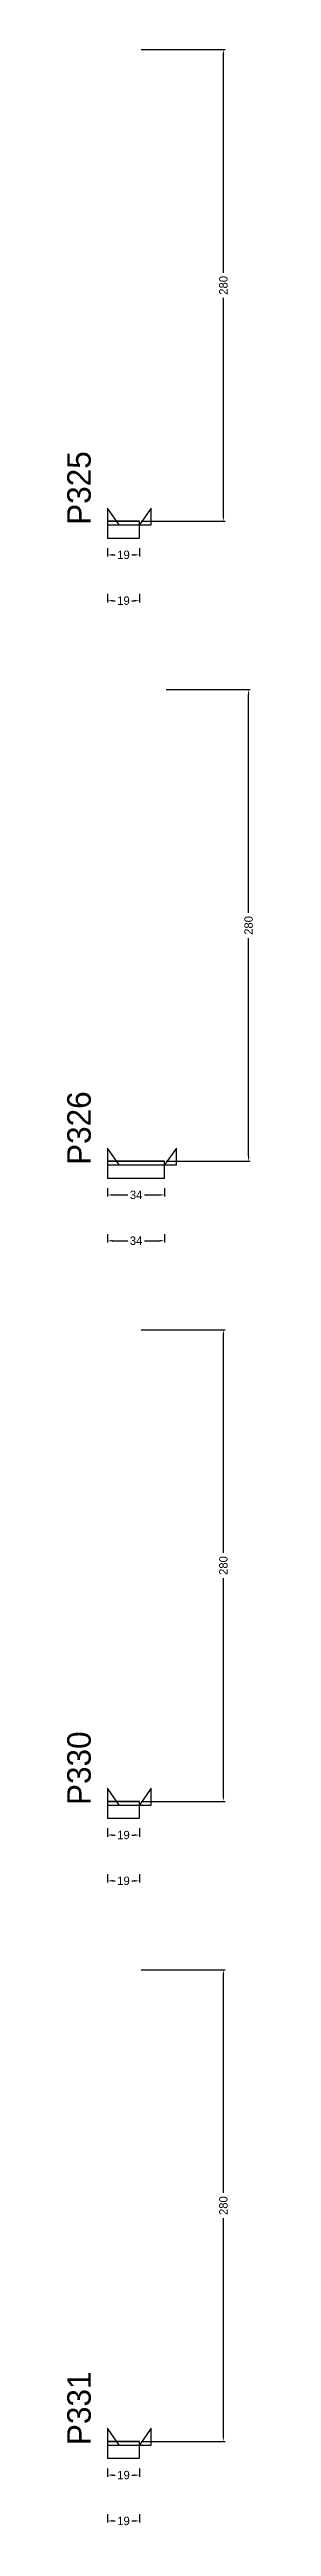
# Model space of a CAD drawing. Header units: centimetres. Extents: x -12000 to 4089, y -6086 to 2114.
# Drawn here: x 3976 to 4087, y -4228 to -2758 of the extents above; entities that cross this region are included whole.
import ezdxf

# ---------------------------------------------------------------- set-up
doc = ezdxf.new("R2010")
doc.units = ezdxf.units.CM
for name, color, linetype in [('NOMENCLATURA', 7, 'Continuous'), ('SARR_2.2x10', 60, 'Continuous'), ('SARR_2.2x7', 40, 'Continuous')]:
    doc.layers.add(name, color=color, linetype=linetype)
doc.dimstyles.new('PAINEL-NOVA', dxfattribs={"dimtxt": 5, "dimasz": 3, "dimexe": 1, "dimexo": 1, "dimgap": 1, "dimtad": 1, "dimcen": 2.5, "dimazin": 3, "dimtfac": 1, "dimtmove": 0, "dimatfit": 3})

msp = doc.modelspace()

# ---------------------------------------------------------------- texts
at = {"layer": 'NOMENCLATURA'}
for s, p in [('P325', (3990, -3040)), ('P326', (3990, -3420)), ('P330', (3990, -3800)), ('P331', (3990, -4180))]:
    msp.add_text(s, height=14, rotation=90, dxfattribs=at).set_placement(p)

# ---------------------------------------------------------------- blocks, each defined once
blk = doc.blocks.new('_CLOSEDFILLED')
at = {"color": 0, "linetype": 'BYBLOCK'}
blk.add_solid([(-1, 0.16), (0, 0), (-1, -0.16)], dxfattribs=at)
blk = doc.blocks.new('*D307')
for p, q in [((4000, -4193.8), (4000, -4198.8)), ((4003, -4197.8), (4004.5, -4197.8)), ((4014.5, -4197.8), (4016, -4197.8)), ((4019, -4193.8), (4019, -4198.8))]:
    blk.add_line(p, q)
at = {"layer": 'Defpoints'}
for p in [(4000, -4192.8), (4000, -4197.8), (4019, -4192.8)]:
    blk.add_point(p, dxfattribs=at)
at = {"layer": 'SARR_2.2x10', "xscale": 3, "yscale": 3, "rotation": 180}
blk.add_blockref('_CLOSEDFILLED', (4000, -4197.8), dxfattribs=at)
at = {"layer": 'SARR_2.2x10', "xscale": 3, "yscale": 3}
blk.add_blockref('_CLOSEDFILLED', (4019, -4197.8), dxfattribs=at)
at = {"layer": 'SARR_2.2x10', "insert": (4009.5, -4197.8), "char_height": 5, "attachment_point": 5}
blk.add_mtext('19', dxfattribs=at)
blk = doc.blocks.new('*D308')
for p, q in [((4020, -3897.8), (4070, -3897.8)), ((4069, -4030.3), (4069, -3900.8)), ((4069, -4174.8), (4069, -4045.3)), ((4020, -4177.8), (4070, -4177.8))]:
    blk.add_line(p, q)
at = {"layer": 'Defpoints'}
for p in [(4019, -3897.8), (4019, -4177.8), (4069, -4177.8)]:
    blk.add_point(p, dxfattribs=at)
at = {"layer": 'SARR_2.2x10', "xscale": 3, "yscale": 3}
for p, rotation in [((4069, -3897.8), 90), ((4069, -4177.8), 270)]:
    blk.add_blockref('_CLOSEDFILLED', p, dxfattribs=dict(at, rotation=rotation))
at = {"layer": 'SARR_2.2x10', "insert": (4069, -4037.8), "char_height": 5, "attachment_point": 5, "rotation": 90}
blk.add_mtext('280', dxfattribs=at)
blk = doc.blocks.new('*D309')
for p, q in [((4020, -3897.8), (4070, -3897.8)), ((4069, -4030.3), (4069, -3900.8)), ((4069, -4174.8), (4069, -4045.3)), ((4020, -4177.8), (4070, -4177.8))]:
    blk.add_line(p, q)
at = {"layer": 'Defpoints'}
for p in [(4019, -3897.8), (4019, -4177.8), (4069, -4177.8)]:
    blk.add_point(p, dxfattribs=at)
at = {"layer": 'SARR_2.2x10', "xscale": 3, "yscale": 3}
for p, rotation in [((4069, -3897.8), 90), ((4069, -4177.8), 270)]:
    blk.add_blockref('_CLOSEDFILLED', p, dxfattribs=dict(at, rotation=rotation))
at = {"layer": 'SARR_2.2x10', "insert": (4069, -4037.8), "char_height": 5, "attachment_point": 5, "rotation": 90}
blk.add_mtext('280', dxfattribs=at)
blk = doc.blocks.new('*D310')
for p, q in [((4020, -3897.8), (4070, -3897.8)), ((4069, -4030.3), (4069, -3900.8)), ((4069, -4174.8), (4069, -4045.3)), ((4020, -4177.8), (4070, -4177.8))]:
    blk.add_line(p, q)
at = {"layer": 'Defpoints'}
for p in [(4019, -3897.8), (4019, -4177.8), (4069, -4177.8)]:
    blk.add_point(p, dxfattribs=at)
at = {"layer": 'SARR_2.2x10', "xscale": 3, "yscale": 3}
for p, rotation in [((4069, -3897.8), 90), ((4069, -4177.8), 270)]:
    blk.add_blockref('_CLOSEDFILLED', p, dxfattribs=dict(at, rotation=rotation))
at = {"layer": 'SARR_2.2x10', "insert": (4069, -4037.8), "char_height": 5, "attachment_point": 5, "rotation": 90}
blk.add_mtext('280', dxfattribs=at)
blk = doc.blocks.new('*D311')
for p, q in [((4020, -3897.8), (4070, -3897.8)), ((4069, -4030.3), (4069, -3900.8)), ((4069, -4174.8), (4069, -4045.3)), ((4020, -4177.8), (4070, -4177.8))]:
    blk.add_line(p, q)
at = {"layer": 'Defpoints'}
for p in [(4019, -3897.8), (4019, -4177.8), (4069, -4177.8)]:
    blk.add_point(p, dxfattribs=at)
at = {"layer": 'SARR_2.2x10', "xscale": 3, "yscale": 3}
for p, rotation in [((4069, -3897.8), 90), ((4069, -4177.8), 270)]:
    blk.add_blockref('_CLOSEDFILLED', p, dxfattribs=dict(at, rotation=rotation))
at = {"layer": 'SARR_2.2x10', "insert": (4069, -4037.8), "char_height": 5, "attachment_point": 5, "rotation": 90}
blk.add_mtext('280', dxfattribs=at)
blk = doc.blocks.new('*D312')
for p, q in [((4000, -4221), (4000, -4226)), ((4003, -4225), (4004.5, -4225)), ((4014.5, -4225), (4016, -4225)), ((4019, -4221), (4019, -4226))]:
    blk.add_line(p, q)
at = {"layer": 'Defpoints'}
for p in [(4000, -4220), (4019, -4220), (4000, -4225)]:
    blk.add_point(p, dxfattribs=at)
at = {"layer": 'SARR_2.2x10', "xscale": 3, "yscale": 3, "rotation": 180}
blk.add_blockref('_CLOSEDFILLED', (4000, -4225), dxfattribs=at)
at = {"layer": 'SARR_2.2x10', "xscale": 3, "yscale": 3}
blk.add_blockref('_CLOSEDFILLED', (4019, -4225), dxfattribs=at)
at = {"layer": 'SARR_2.2x10', "insert": (4009.5, -4225), "char_height": 5, "attachment_point": 5}
blk.add_mtext('19', dxfattribs=at)
blk = doc.blocks.new('GRA-E')
at = {"layer": 'SARR_2.2x7'}
blk.add_lwpolyline([(0, 0), (7, 0), (0, 10)], close=True, dxfattribs=at)
blk = doc.blocks.new('GRA-D')
at = {"layer": 'SARR_2.2x7'}
blk.add_lwpolyline([(0, 0), (7, 0), (7, 10)], close=True, dxfattribs=at)
blk = doc.blocks.new('*D281')
for p, q in [((4000, -3813.8), (4000, -3818.8)), ((4003, -3817.8), (4004.5, -3817.8)), ((4014.5, -3817.8), (4016, -3817.8)), ((4019, -3813.8), (4019, -3818.8))]:
    blk.add_line(p, q)
at = {"layer": 'Defpoints'}
for p in [(4000, -3812.8), (4000, -3817.8), (4019, -3812.8)]:
    blk.add_point(p, dxfattribs=at)
at = {"layer": 'SARR_2.2x10', "xscale": 3, "yscale": 3, "rotation": 180}
blk.add_blockref('_CLOSEDFILLED', (4000, -3817.8), dxfattribs=at)
at = {"layer": 'SARR_2.2x10', "xscale": 3, "yscale": 3}
blk.add_blockref('_CLOSEDFILLED', (4019, -3817.8), dxfattribs=at)
at = {"layer": 'SARR_2.2x10', "insert": (4009.5, -3817.8), "char_height": 5, "attachment_point": 5}
blk.add_mtext('19', dxfattribs=at)
blk = doc.blocks.new('*D282')
for p, q in [((4020, -3517.8), (4070, -3517.8)), ((4069, -3650.3), (4069, -3520.8)), ((4069, -3794.8), (4069, -3665.3)), ((4020, -3797.8), (4070, -3797.8))]:
    blk.add_line(p, q)
at = {"layer": 'Defpoints'}
for p in [(4019, -3517.8), (4019, -3797.8), (4069, -3797.8)]:
    blk.add_point(p, dxfattribs=at)
at = {"layer": 'SARR_2.2x10', "xscale": 3, "yscale": 3}
for p, rotation in [((4069, -3517.8), 90), ((4069, -3797.8), 270)]:
    blk.add_blockref('_CLOSEDFILLED', p, dxfattribs=dict(at, rotation=rotation))
at = {"layer": 'SARR_2.2x10', "insert": (4069, -3657.8), "char_height": 5, "attachment_point": 5, "rotation": 90}
blk.add_mtext('280', dxfattribs=at)
blk = doc.blocks.new('*D283')
for p, q in [((4020, -3517.8), (4070, -3517.8)), ((4069, -3650.3), (4069, -3520.8)), ((4069, -3794.8), (4069, -3665.3)), ((4020, -3797.8), (4070, -3797.8))]:
    blk.add_line(p, q)
at = {"layer": 'Defpoints'}
for p in [(4019, -3517.8), (4019, -3797.8), (4069, -3797.8)]:
    blk.add_point(p, dxfattribs=at)
at = {"layer": 'SARR_2.2x10', "xscale": 3, "yscale": 3}
for p, rotation in [((4069, -3517.8), 90), ((4069, -3797.8), 270)]:
    blk.add_blockref('_CLOSEDFILLED', p, dxfattribs=dict(at, rotation=rotation))
at = {"layer": 'SARR_2.2x10', "insert": (4069, -3657.8), "char_height": 5, "attachment_point": 5, "rotation": 90}
blk.add_mtext('280', dxfattribs=at)
blk = doc.blocks.new('*D284')
for p, q in [((4020, -3517.8), (4070, -3517.8)), ((4069, -3650.3), (4069, -3520.8)), ((4069, -3794.8), (4069, -3665.3)), ((4020, -3797.8), (4070, -3797.8))]:
    blk.add_line(p, q)
at = {"layer": 'Defpoints'}
for p in [(4019, -3517.8), (4019, -3797.8), (4069, -3797.8)]:
    blk.add_point(p, dxfattribs=at)
at = {"layer": 'SARR_2.2x10', "xscale": 3, "yscale": 3}
for p, rotation in [((4069, -3517.8), 90), ((4069, -3797.8), 270)]:
    blk.add_blockref('_CLOSEDFILLED', p, dxfattribs=dict(at, rotation=rotation))
at = {"layer": 'SARR_2.2x10', "insert": (4069, -3657.8), "char_height": 5, "attachment_point": 5, "rotation": 90}
blk.add_mtext('280', dxfattribs=at)
blk = doc.blocks.new('*D285')
for p, q in [((4020, -3517.8), (4070, -3517.8)), ((4069, -3650.3), (4069, -3520.8)), ((4069, -3794.8), (4069, -3665.3)), ((4020, -3797.8), (4070, -3797.8))]:
    blk.add_line(p, q)
at = {"layer": 'Defpoints'}
for p in [(4019, -3517.8), (4019, -3797.8), (4069, -3797.8)]:
    blk.add_point(p, dxfattribs=at)
at = {"layer": 'SARR_2.2x10', "xscale": 3, "yscale": 3}
for p, rotation in [((4069, -3517.8), 90), ((4069, -3797.8), 270)]:
    blk.add_blockref('_CLOSEDFILLED', p, dxfattribs=dict(at, rotation=rotation))
at = {"layer": 'SARR_2.2x10', "insert": (4069, -3657.8), "char_height": 5, "attachment_point": 5, "rotation": 90}
blk.add_mtext('280', dxfattribs=at)
blk = doc.blocks.new('*D286')
for p, q in [((4000, -3841), (4000, -3846)), ((4003, -3845), (4004.5, -3845)), ((4014.5, -3845), (4016, -3845)), ((4019, -3841), (4019, -3846))]:
    blk.add_line(p, q)
at = {"layer": 'Defpoints'}
for p in [(4000, -3840), (4000, -3845), (4019, -3840)]:
    blk.add_point(p, dxfattribs=at)
at = {"layer": 'SARR_2.2x10', "xscale": 3, "yscale": 3, "rotation": 180}
blk.add_blockref('_CLOSEDFILLED', (4000, -3845), dxfattribs=at)
at = {"layer": 'SARR_2.2x10', "xscale": 3, "yscale": 3}
blk.add_blockref('_CLOSEDFILLED', (4019, -3845), dxfattribs=at)
at = {"layer": 'SARR_2.2x10', "insert": (4009.5, -3845), "char_height": 5, "attachment_point": 5}
blk.add_mtext('19', dxfattribs=at)
blk = doc.blocks.new('*D255')
for p, q in [((4000, -3433.8), (4000, -3438.8)), ((4003, -3437.8), (4012, -3437.8)), ((4022, -3437.8), (4031, -3437.8)), ((4034, -3433.8), (4034, -3438.8))]:
    blk.add_line(p, q)
at = {"layer": 'Defpoints'}
for p in [(4000, -3432.8), (4000, -3437.8), (4034, -3432.8)]:
    blk.add_point(p, dxfattribs=at)
at = {"layer": 'SARR_2.2x10', "xscale": 3, "yscale": 3, "rotation": 180}
blk.add_blockref('_CLOSEDFILLED', (4000, -3437.8), dxfattribs=at)
at = {"layer": 'SARR_2.2x10', "xscale": 3, "yscale": 3}
blk.add_blockref('_CLOSEDFILLED', (4034, -3437.8), dxfattribs=at)
at = {"layer": 'SARR_2.2x10', "insert": (4017, -3437.8), "char_height": 5, "attachment_point": 5}
blk.add_mtext('34', dxfattribs=at)
blk = doc.blocks.new('*D256')
for p, q in [((4035, -3137.8), (4085, -3137.8)), ((4084, -3270.3), (4084, -3140.8)), ((4084, -3414.8), (4084, -3285.3)), ((4035, -3417.8), (4085, -3417.8))]:
    blk.add_line(p, q)
at = {"layer": 'Defpoints'}
for p in [(4034, -3137.8), (4034, -3417.8), (4084, -3417.8)]:
    blk.add_point(p, dxfattribs=at)
at = {"layer": 'SARR_2.2x10', "xscale": 3, "yscale": 3}
for p, rotation in [((4084, -3137.8), 90), ((4084, -3417.8), 270)]:
    blk.add_blockref('_CLOSEDFILLED', p, dxfattribs=dict(at, rotation=rotation))
at = {"layer": 'SARR_2.2x10', "insert": (4084, -3277.8), "char_height": 5, "attachment_point": 5, "rotation": 90}
blk.add_mtext('280', dxfattribs=at)
blk = doc.blocks.new('*D257')
for p, q in [((4035, -3137.8), (4085, -3137.8)), ((4084, -3270.3), (4084, -3140.8)), ((4084, -3414.8), (4084, -3285.3)), ((4035, -3417.8), (4085, -3417.8))]:
    blk.add_line(p, q)
at = {"layer": 'Defpoints'}
for p in [(4034, -3137.8), (4034, -3417.8), (4084, -3417.8)]:
    blk.add_point(p, dxfattribs=at)
at = {"layer": 'SARR_2.2x10', "xscale": 3, "yscale": 3}
for p, rotation in [((4084, -3137.8), 90), ((4084, -3417.8), 270)]:
    blk.add_blockref('_CLOSEDFILLED', p, dxfattribs=dict(at, rotation=rotation))
at = {"layer": 'SARR_2.2x10', "insert": (4084, -3277.8), "char_height": 5, "attachment_point": 5, "rotation": 90}
blk.add_mtext('280', dxfattribs=at)
blk = doc.blocks.new('*D258')
for p, q in [((4035, -3137.8), (4085, -3137.8)), ((4084, -3270.3), (4084, -3140.8)), ((4084, -3414.8), (4084, -3285.3)), ((4035, -3417.8), (4085, -3417.8))]:
    blk.add_line(p, q)
at = {"layer": 'Defpoints'}
for p in [(4034, -3137.8), (4034, -3417.8), (4084, -3417.8)]:
    blk.add_point(p, dxfattribs=at)
at = {"layer": 'SARR_2.2x10', "xscale": 3, "yscale": 3}
for p, rotation in [((4084, -3137.8), 90), ((4084, -3417.8), 270)]:
    blk.add_blockref('_CLOSEDFILLED', p, dxfattribs=dict(at, rotation=rotation))
at = {"layer": 'SARR_2.2x10', "insert": (4084, -3277.8), "char_height": 5, "attachment_point": 5, "rotation": 90}
blk.add_mtext('280', dxfattribs=at)
blk = doc.blocks.new('*D259')
for p, q in [((4035, -3137.8), (4085, -3137.8)), ((4084, -3270.3), (4084, -3140.8)), ((4084, -3414.8), (4084, -3285.3)), ((4035, -3417.8), (4085, -3417.8))]:
    blk.add_line(p, q)
at = {"layer": 'Defpoints'}
for p in [(4034, -3137.8), (4034, -3417.8), (4084, -3417.8)]:
    blk.add_point(p, dxfattribs=at)
at = {"layer": 'SARR_2.2x10', "xscale": 3, "yscale": 3}
for p, rotation in [((4084, -3137.8), 90), ((4084, -3417.8), 270)]:
    blk.add_blockref('_CLOSEDFILLED', p, dxfattribs=dict(at, rotation=rotation))
at = {"layer": 'SARR_2.2x10', "insert": (4084, -3277.8), "char_height": 5, "attachment_point": 5, "rotation": 90}
blk.add_mtext('280', dxfattribs=at)
blk = doc.blocks.new('*D260')
for p, q in [((4000, -3461), (4000, -3466)), ((4003, -3465), (4012, -3465)), ((4022, -3465), (4031, -3465)), ((4034, -3461), (4034, -3466))]:
    blk.add_line(p, q)
at = {"layer": 'Defpoints'}
for p in [(4000, -3460), (4000, -3465), (4034, -3460)]:
    blk.add_point(p, dxfattribs=at)
at = {"layer": 'SARR_2.2x10', "xscale": 3, "yscale": 3, "rotation": 180}
blk.add_blockref('_CLOSEDFILLED', (4000, -3465), dxfattribs=at)
at = {"layer": 'SARR_2.2x10', "xscale": 3, "yscale": 3}
blk.add_blockref('_CLOSEDFILLED', (4034, -3465), dxfattribs=at)
at = {"layer": 'SARR_2.2x10', "insert": (4017, -3465), "char_height": 5, "attachment_point": 5}
blk.add_mtext('34', dxfattribs=at)
blk = doc.blocks.new('*D229')
for p, q in [((4000, -3053.8), (4000, -3058.8)), ((4003, -3057.8), (4004.5, -3057.8)), ((4014.5, -3057.8), (4016, -3057.8)), ((4019, -3053.8), (4019, -3058.8))]:
    blk.add_line(p, q)
at = {"layer": 'Defpoints'}
for p in [(4000, -3052.8), (4000, -3057.8), (4019, -3052.8)]:
    blk.add_point(p, dxfattribs=at)
at = {"layer": 'SARR_2.2x10', "xscale": 3, "yscale": 3, "rotation": 180}
blk.add_blockref('_CLOSEDFILLED', (4000, -3057.8), dxfattribs=at)
at = {"layer": 'SARR_2.2x10', "xscale": 3, "yscale": 3}
blk.add_blockref('_CLOSEDFILLED', (4019, -3057.8), dxfattribs=at)
at = {"layer": 'SARR_2.2x10', "insert": (4009.5, -3057.8), "char_height": 5, "attachment_point": 5}
blk.add_mtext('19', dxfattribs=at)
blk = doc.blocks.new('*D230')
for p, q in [((4020, -2757.8), (4070, -2757.8)), ((4069, -2890.3), (4069, -2760.8)), ((4069, -3034.8), (4069, -2905.3)), ((4020, -3037.8), (4070, -3037.8))]:
    blk.add_line(p, q)
at = {"layer": 'Defpoints'}
for p in [(4019, -2757.8), (4019, -3037.8), (4069, -3037.8)]:
    blk.add_point(p, dxfattribs=at)
at = {"layer": 'SARR_2.2x10', "xscale": 3, "yscale": 3}
for p, rotation in [((4069, -2757.8), 90), ((4069, -3037.8), 270)]:
    blk.add_blockref('_CLOSEDFILLED', p, dxfattribs=dict(at, rotation=rotation))
at = {"layer": 'SARR_2.2x10', "insert": (4069, -2897.8), "char_height": 5, "attachment_point": 5, "rotation": 90}
blk.add_mtext('280', dxfattribs=at)
blk = doc.blocks.new('*D231')
for p, q in [((4020, -2757.8), (4070, -2757.8)), ((4069, -2890.3), (4069, -2760.8)), ((4069, -3034.8), (4069, -2905.3)), ((4020, -3037.8), (4070, -3037.8))]:
    blk.add_line(p, q)
at = {"layer": 'Defpoints'}
for p in [(4019, -2757.8), (4019, -3037.8), (4069, -3037.8)]:
    blk.add_point(p, dxfattribs=at)
at = {"layer": 'SARR_2.2x10', "xscale": 3, "yscale": 3}
for p, rotation in [((4069, -2757.8), 90), ((4069, -3037.8), 270)]:
    blk.add_blockref('_CLOSEDFILLED', p, dxfattribs=dict(at, rotation=rotation))
at = {"layer": 'SARR_2.2x10', "insert": (4069, -2897.8), "char_height": 5, "attachment_point": 5, "rotation": 90}
blk.add_mtext('280', dxfattribs=at)
blk = doc.blocks.new('*D232')
for p, q in [((4020, -2757.8), (4070, -2757.8)), ((4069, -2890.3), (4069, -2760.8)), ((4069, -3034.8), (4069, -2905.3)), ((4020, -3037.8), (4070, -3037.8))]:
    blk.add_line(p, q)
at = {"layer": 'Defpoints'}
for p in [(4019, -2757.8), (4019, -3037.8), (4069, -3037.8)]:
    blk.add_point(p, dxfattribs=at)
at = {"layer": 'SARR_2.2x10', "xscale": 3, "yscale": 3}
for p, rotation in [((4069, -2757.8), 90), ((4069, -3037.8), 270)]:
    blk.add_blockref('_CLOSEDFILLED', p, dxfattribs=dict(at, rotation=rotation))
at = {"layer": 'SARR_2.2x10', "insert": (4069, -2897.8), "char_height": 5, "attachment_point": 5, "rotation": 90}
blk.add_mtext('280', dxfattribs=at)
blk = doc.blocks.new('*D233')
for p, q in [((4020, -2757.8), (4070, -2757.8)), ((4069, -2890.3), (4069, -2760.8)), ((4069, -3034.8), (4069, -2905.3)), ((4020, -3037.8), (4070, -3037.8))]:
    blk.add_line(p, q)
at = {"layer": 'Defpoints'}
for p in [(4019, -2757.8), (4019, -3037.8), (4069, -3037.8)]:
    blk.add_point(p, dxfattribs=at)
at = {"layer": 'SARR_2.2x10', "xscale": 3, "yscale": 3}
for p, rotation in [((4069, -2757.8), 90), ((4069, -3037.8), 270)]:
    blk.add_blockref('_CLOSEDFILLED', p, dxfattribs=dict(at, rotation=rotation))
at = {"layer": 'SARR_2.2x10', "insert": (4069, -2897.8), "char_height": 5, "attachment_point": 5, "rotation": 90}
blk.add_mtext('280', dxfattribs=at)
blk = doc.blocks.new('*D234')
for p, q in [((4000, -3081), (4000, -3086)), ((4003, -3085), (4004.5, -3085)), ((4014.5, -3085), (4016, -3085)), ((4019, -3081), (4019, -3086))]:
    blk.add_line(p, q)
at = {"layer": 'Defpoints'}
for p in [(4000, -3080), (4000, -3085), (4019, -3080)]:
    blk.add_point(p, dxfattribs=at)
at = {"layer": 'SARR_2.2x10', "xscale": 3, "yscale": 3, "rotation": 180}
blk.add_blockref('_CLOSEDFILLED', (4000, -3085), dxfattribs=at)
at = {"layer": 'SARR_2.2x10', "xscale": 3, "yscale": 3}
blk.add_blockref('_CLOSEDFILLED', (4019, -3085), dxfattribs=at)
at = {"layer": 'SARR_2.2x10', "insert": (4009.5, -3085), "char_height": 5, "attachment_point": 5}
blk.add_mtext('19', dxfattribs=at)

# ---------------------------------------------------------------- dimensions: what is measured, and where the dimension line sits
at = {"layer": 'SARR_2.2x10'}
for base, p1, p2, picture, middle in [((4069, -3037.8), (4019, -3037.8), (4019, -2757.8), '*D230', (4069, -2897.8)), ((4069, -3037.8), (4019, -3037.8), (4019, -2757.8), '*D231', (4069, -2897.8)), ((4069, -3037.8), (4019, -3037.8), (4019, -2757.8), '*D232', (4069, -2897.8)), ((4069, -3037.8), (4019, -3037.8), (4019, -2757.8), '*D233', (4069, -2897.8)), ((4084, -3417.8), (4034, -3417.8), (4034, -3137.8), '*D256', (4084, -3277.8)), ((4084, -3417.8), (4034, -3417.8), (4034, -3137.8), '*D257', (4084, -3277.8)), ((4084, -3417.8), (4034, -3417.8), (4034, -3137.8), '*D258', (4084, -3277.8)), ((4084, -3417.8), (4034, -3417.8), (4034, -3137.8), '*D259', (4084, -3277.8)), ((4069, -3797.8), (4019, -3797.8), (4019, -3517.8), '*D282', (4069, -3657.8)), ((4069, -3797.8), (4019, -3797.8), (4019, -3517.8), '*D283', (4069, -3657.8)), ((4069, -3797.8), (4019, -3797.8), (4019, -3517.8), '*D284', (4069, -3657.8)), ((4069, -3797.8), (4019, -3797.8), (4019, -3517.8), '*D285', (4069, -3657.8)), ((4069, -4177.8), (4019, -4177.8), (4019, -3897.8), '*D308', (4069, -4037.8)), ((4069, -4177.8), (4019, -4177.8), (4019, -3897.8), '*D309', (4069, -4037.8)), ((4069, -4177.8), (4019, -4177.8), (4019, -3897.8), '*D310', (4069, -4037.8)), ((4069, -4177.8), (4019, -4177.8), (4019, -3897.8), '*D311', (4069, -4037.8))]:
    dim = msp.add_linear_dim(base=base, p1=p1, p2=p2, angle=90, dimstyle='PAINEL-NOVA', dxfattribs=at)
    dim.commit()
    dim.dimension.update_dxf_attribs({"geometry": picture, "text_midpoint": middle})
for base, p1, p2, picture, middle in [((4000, -3057.8), (4000, -3052.8), (4019, -3052.8), '*D229', (4009.5, -3057.8)), ((4000, -3085), (4000, -3080), (4019, -3080), '*D234', (4009.5, -3085)), ((4000, -3437.8), (4000, -3432.8), (4034, -3432.8), '*D255', (4017, -3437.8)), ((4000, -3465), (4000, -3460), (4034, -3460), '*D260', (4017, -3465)), ((4000, -3817.8), (4000, -3812.8), (4019, -3812.8), '*D281', (4009.5, -3817.8)), ((4000, -3845), (4000, -3840), (4019, -3840), '*D286', (4009.5, -3845)), ((4000, -4197.8), (4000, -4192.8), (4019, -4192.8), '*D307', (4009.5, -4197.8)), ((4000, -4225), (4000, -4220), (4019, -4220), '*D312', (4009.5, -4225))]:
    dim = msp.add_linear_dim(base=base, p1=p1, p2=p2, dimstyle='PAINEL-NOVA', dxfattribs=at)
    dim.commit()
    dim.dimension.update_dxf_attribs({"geometry": picture, "text_midpoint": middle})

# ---------------------------------------------------------------- linework, layer by layer
at = {"layer": 'SARR_2.2x10'}
for p, q in [((4019, -3037.8), (4000, -3037.8)), ((4000, -3037.8), (4000, -3047.8)), ((4019, -3047.8), (4019, -3037.8)), ((4000, -3047.8), (4019, -3047.8)), ((4034, -3417.8), (4000, -3417.8)), ((4000, -3417.8), (4000, -3427.8)), ((4034, -3427.8), (4034, -3417.8)), ((4000, -3427.8), (4034, -3427.8)), ((4019, -3797.8), (4000, -3797.8)), ((4000, -3797.8), (4000, -3807.8)), ((4000, -3807.8), (4019, -3807.8)), ((4019, -3807.8), (4019, -3797.8)), ((4019, -4177.8), (4000, -4177.8)), ((4000, -4177.8), (4000, -4187.8)), ((4000, -4187.8), (4019, -4187.8)), ((4019, -4187.8), (4019, -4177.8))]:
    msp.add_line(p, q, dxfattribs=at)
at = {"layer": 'SARR_2.2x7'}
for p, q in [((4019, -3037.8), (4000, -3037.8)), ((4000, -3037.8), (4000, -3040)), ((4000, -3037.8), (4007, -3037.8)), ((4000, -3037.8), (4007, -3037.8)), ((4000, -3037.8), (4007, -3037.8)), ((4000, -3037.8), (4007, -3037.8)), ((4000, -3040), (4019, -3040)), ((4007, -3037.8), (4019, -3037.8)), ((4007, -3037.8), (4019, -3037.8)), ((4007, -3037.8), (4019, -3037.8)), ((4007, -3037.8), (4019, -3037.8)), ((4019, -3040), (4019, -3037.8)), ((4034, -3417.8), (4000, -3417.8)), ((4000, -3417.8), (4000, -3420)), ((4000, -3417.8), (4007, -3417.8)), ((4000, -3417.8), (4007, -3417.8)), ((4000, -3417.8), (4007, -3417.8)), ((4000, -3417.8), (4007, -3417.8)), ((4000, -3420), (4034, -3420)), ((4007, -3417.8), (4034, -3417.8)), ((4007, -3417.8), (4034, -3417.8)), ((4007, -3417.8), (4034, -3417.8)), ((4007, -3417.8), (4034, -3417.8)), ((4034, -3420), (4034, -3417.8)), ((4019, -3797.8), (4000, -3797.8)), ((4000, -3797.8), (4000, -3800)), ((4000, -3797.8), (4007, -3797.8)), ((4000, -3797.8), (4007, -3797.8)), ((4000, -3797.8), (4007, -3797.8)), ((4000, -3797.8), (4007, -3797.8)), ((4000, -3800), (4019, -3800)), ((4007, -3797.8), (4019, -3797.8)), ((4007, -3797.8), (4019, -3797.8)), ((4007, -3797.8), (4019, -3797.8)), ((4007, -3797.8), (4019, -3797.8)), ((4019, -3800), (4019, -3797.8)), ((4019, -4177.8), (4000, -4177.8)), ((4000, -4177.8), (4000, -4180)), ((4000, -4177.8), (4007, -4177.8)), ((4000, -4177.8), (4007, -4177.8)), ((4000, -4177.8), (4007, -4177.8)), ((4000, -4177.8), (4007, -4177.8)), ((4000, -4180), (4019, -4180)), ((4007, -4177.8), (4019, -4177.8)), ((4007, -4177.8), (4019, -4177.8)), ((4007, -4177.8), (4019, -4177.8)), ((4007, -4177.8), (4019, -4177.8)), ((4019, -4180), (4019, -4177.8))]:
    msp.add_line(p, q, dxfattribs=at)

# ---------------------------------------------------------------- block references
for name, p in [('GRA-E', (4000, -3040)), ('GRA-D', (4019, -3040)), ('GRA-E', (4000, -3420)), ('GRA-D', (4034, -3420)), ('GRA-E', (4000, -3800)), ('GRA-D', (4019, -3800)), ('GRA-E', (4000, -4180)), ('GRA-D', (4019, -4180))]:
    msp.add_blockref(name, p, dxfattribs=at)

msp.set_redraw_order([(e.dxf.handle, doc.entitydb.next_handle()) for e in msp.query("TEXT MTEXT ATTDEF DIMENSION ARC_DIMENSION")])  # texts and dimensions are drawn at this point

doc.saveas('drawing.dxf')
